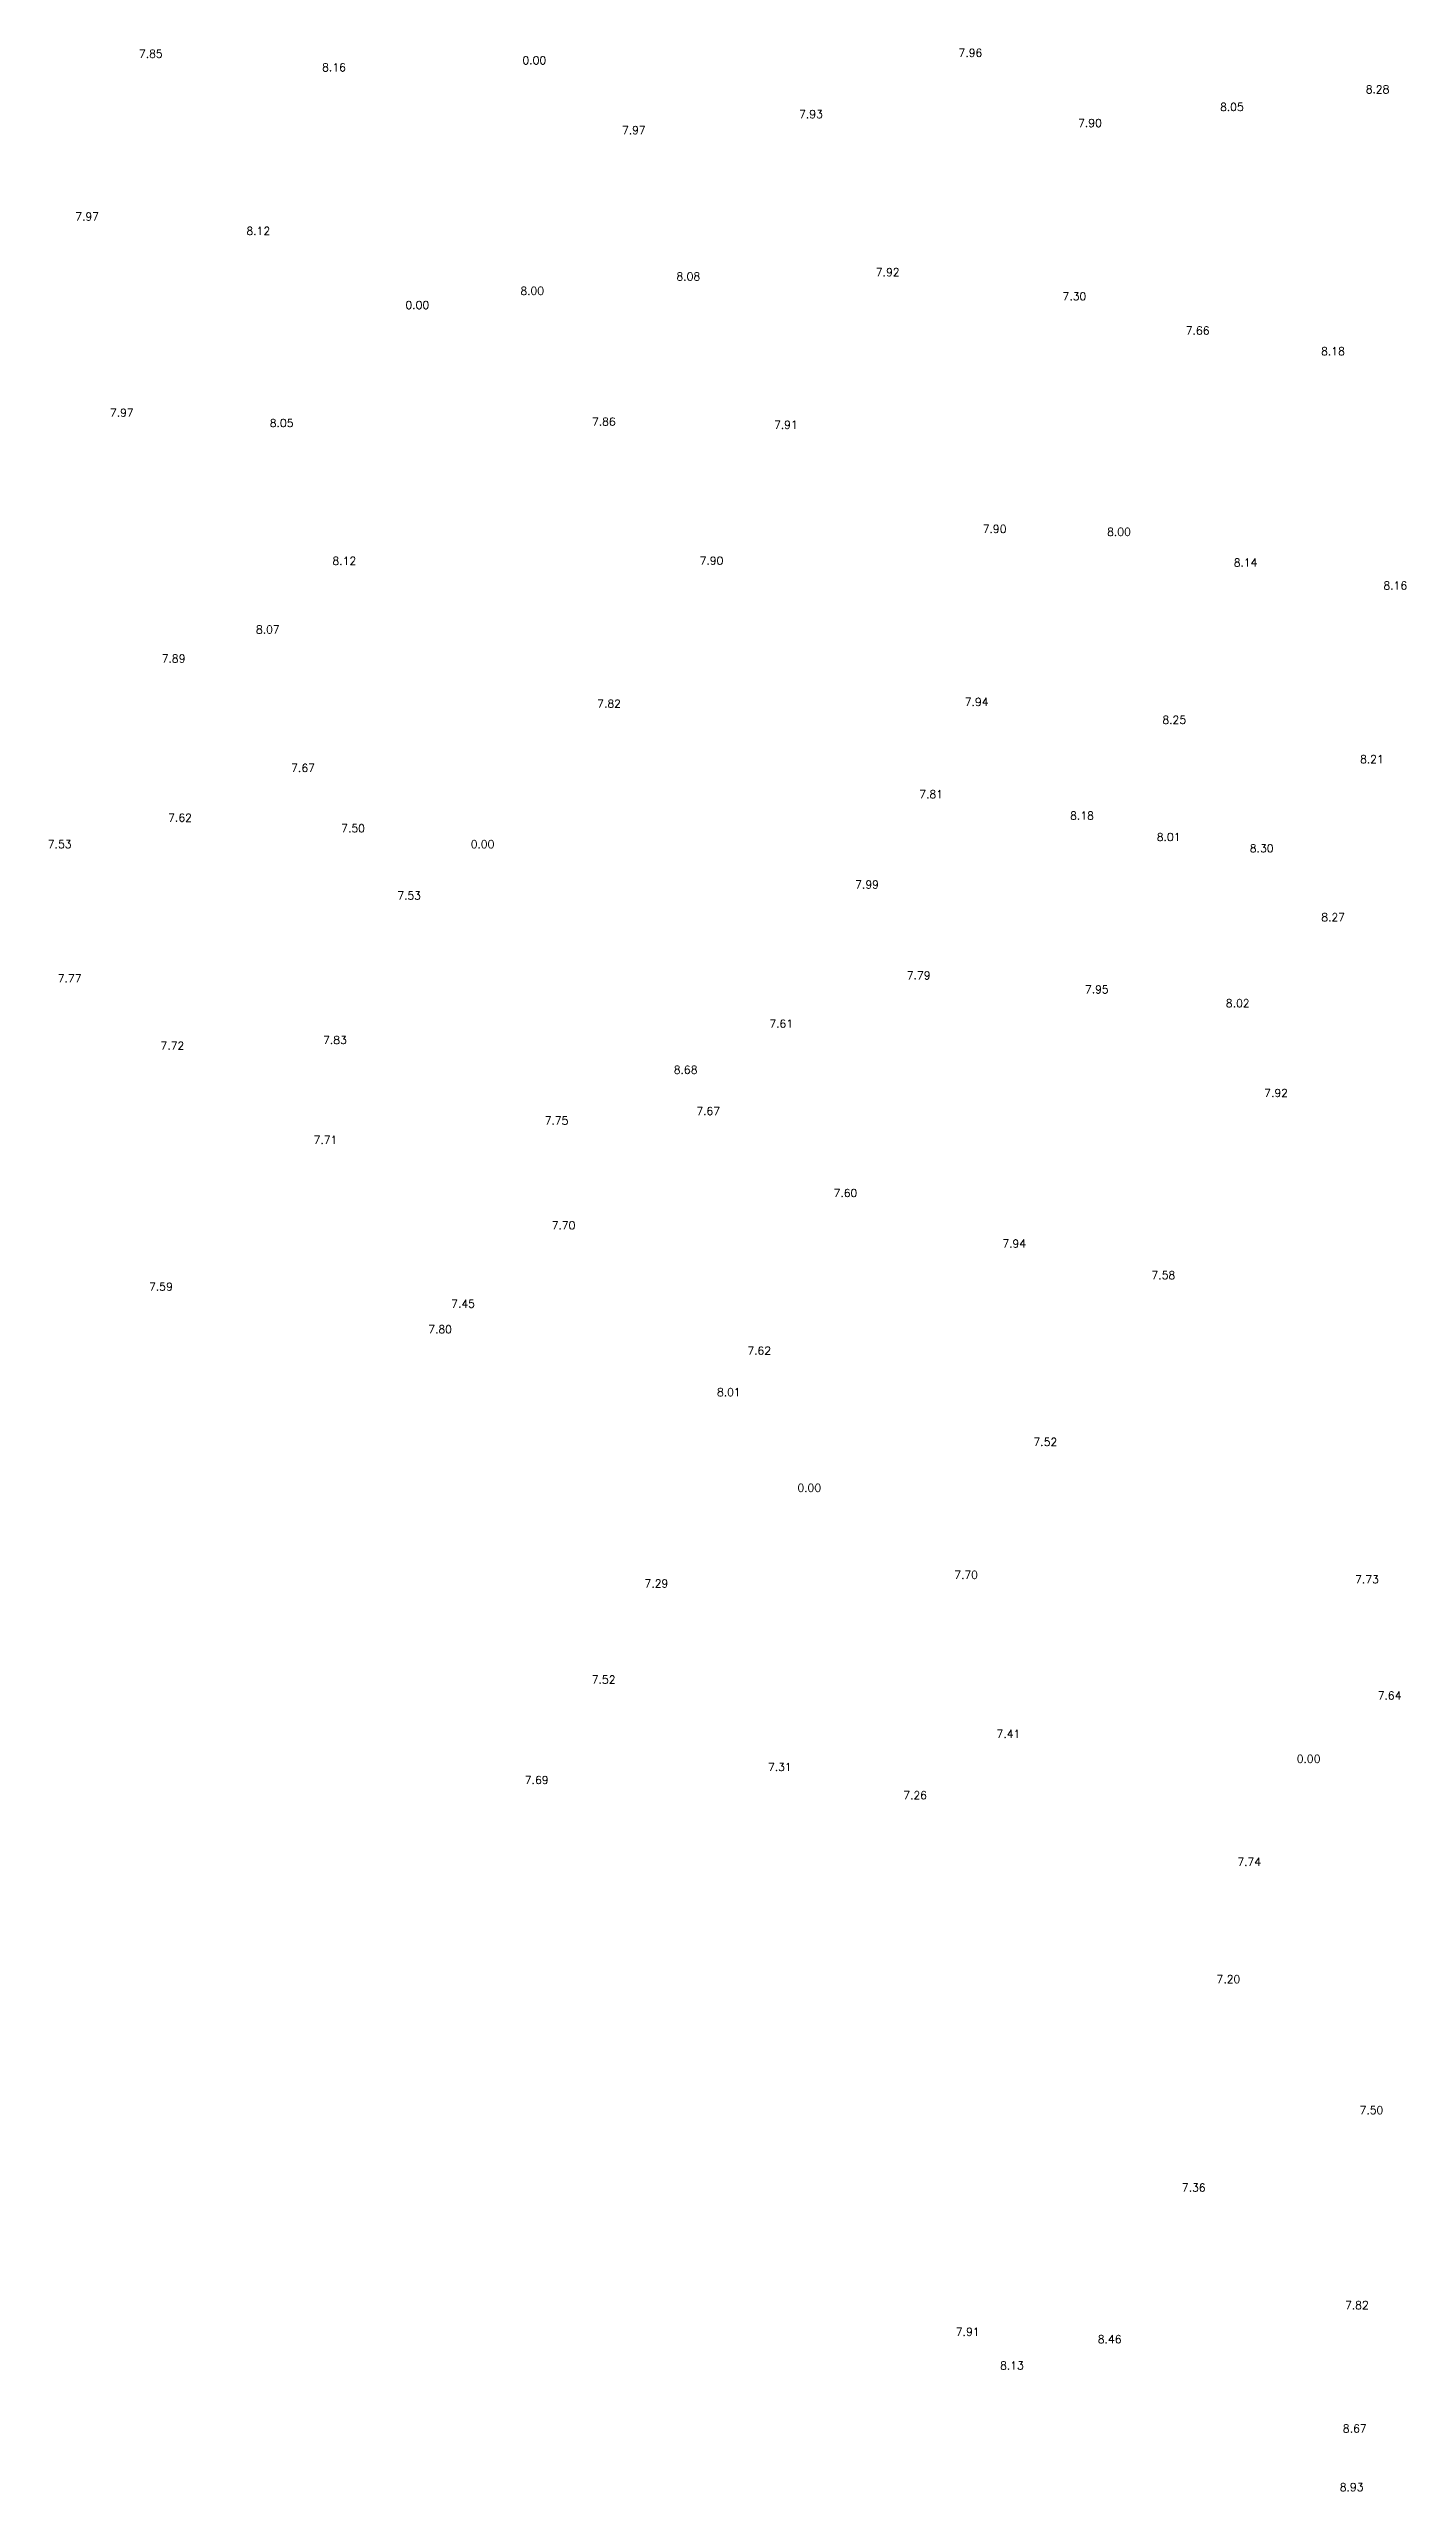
# Model space of a CAD drawing. Header units: inches. Extents: x 4891 to 6725, y 7597 to 10081.
# Drawn here: x 5072 to 5770, y 7614 to 8869 of the extents above; entities that cross this region are included whole.
import ezdxf
from ezdxf.enums import TextEntityAlignment as Align

# ---------------------------------------------------------------- set-up
doc = ezdxf.new("R2010")
doc.units = ezdxf.units.IN
doc.header["$MEASUREMENT"] = 0
doc.layers.add('SITUASI', color=7, linetype='Continuous')
doc.styles.add('L80', font='simplex.shx', dxfattribs={"height": 4.06})

msp = doc.modelspace()

# ---------------------------------------------------------------- texts
at = {"layer": 'SITUASI', "color": 3, "style": 'L80'}
for s, p in [('7.85', (5124.8, 8866.6, 7.8)), ('8.16', (5218.9, 8859.6, 8.2)), ('0.00', (5321.8, 8863.2)), ('7.96', (5545.8, 8867.1, 8)), ('8.28', (5754.9, 8848.3, 8.3)), ('7.93', (5463.9, 8835.6, 7.9)), ('8.05', (5680.1, 8839.3, 8.1)), ('7.97', (5372.9, 8827.4, 8)), ('7.90', (5607.2, 8831, 7.9)), ('7.97', (5092.1, 8783, 8)), ('8.12', (5180, 8775.6, 8.1)), ('8.00', (5320.7, 8744.8, 8)), ('8.08', (5400.9, 8752.2, 8.1)), ('7.92', (5503.3, 8754.4, 7.9)), ('0.00', (5261.7, 8737.5)), ('7.30', (5599.2, 8742, 7.3)), ('7.66', (5662.5, 8724.4, 7.7)), ('8.18', (5732, 8713.8, 8.2)), ('7.97', (5109.9, 8682.2, 8)), ('8.05', (5192, 8676.9, 8.1)), ('7.86', (5357.5, 8677.6, 7.9)), ('7.91', (5451, 8676, 7.9)), ('7.90', (5558.2, 8622.5, 7.9)), ('8.00', (5622.1, 8621, 8)), ('8.12', (5224.2, 8606.1, 8.1)), ('7.90', (5412.8, 8606.2, 7.9)), ('8.14', (5687.1, 8605.2, 8.1)), ('8.16', (5764, 8593.4, 8.2)), ('8.07', (5184.9, 8570.8, 8.1)), ('7.89', (5136.5, 8555.9, 7.9)), ('7.82', (5360.2, 8532.7, 7.8)), ('7.94', (5549, 8533.6, 7.9)), ('8.25', (5650.5, 8524.4, 8.3)), ('7.67', (5203, 8499.7, 7.7)), ('8.21', (5752, 8504.2, 8.2)), ('7.81', (5525.6, 8486.2, 7.8)), ('7.62', (5139.8, 8474.1, 7.6)), ('7.50', (5228.7, 8468.7, 7.5)), ('8.18', (5603.1, 8475.2, 8.2)), ('7.53', (5078, 8460.5, 7.5)), ('0.00', (5295.2, 8460.5)), ('8.01', (5647.6, 8464.2, 8)), ('8.30', (5695.4, 8458.4, 8.3)), ('7.53', (5257.5, 8434.1, 7.5)), ('7.99', (5492.7, 8439.8, 8)), ('8.27', (5732.1, 8423, 8.3)), ('7.79', (5519.2, 8393.1, 7.8)), ('7.77', (5083.1, 8391.6, 7.8)), ('7.95', (5610.7, 8385.9, 7.9)), ('7.61', (5448.6, 8368.3, 7.6)), ('8.02', (5683.1, 8378.8, 8)), ('7.72', (5135.9, 8357, 7.7)), ('7.83', (5219.4, 8359.9, 7.8)), ('8.68', (5399.5, 8344.6, 8.7)), ('7.92', (5702.8, 8332.7, 7.9)), ('7.75', (5333.2, 8318.5, 7.7)), ('7.67', (5411.1, 8323.4, 7.7)), ('7.71', (5214.5, 8308.6, 7.7)), ('7.60', (5481.6, 8281.3, 7.6)), ('7.70', (5336.8, 8264.7, 7.7)), ('7.94', (5568.3, 8255.3, 7.9)), ('7.59', (5130, 8233.2, 7.6)), ('7.58', (5644.9, 8239.1, 7.6)), ('7.45', (5285.2, 8224.4, 7.4)), ('7.80', (5273.4, 8211.3, 7.8)), ('7.62', (5437.3, 8200.3, 7.6)), ('8.01', (5421.7, 8179, 8)), ('7.52', (5584.3, 8153.4, 7.5)), ('0.00', (5463, 8129.8)), ('7.29', (5384.5, 8080.7, 7.3)), ('7.70', (5543.6, 8085.1, 7.7)), ('7.73', (5749.5, 8082.8, 7.7)), ('7.52', (5357.4, 8031.3, 7.5)), ('7.64', (5761.1, 8023.1, 7.6)), ('7.41', (5565.3, 8003.4, 7.4)), ('7.69', (5323, 7979.7, 7.7)), ('7.31', (5447.9, 7986.4, 7.3)), ('0.00', (5719.5, 7990.6)), ('7.26', (5517.4, 7971.9, 7.3)), ('7.74', (5689, 7937.7, 7.7)), ('7.20', (5678.3, 7877.4, 7.2)), ('7.50', (5751.8, 7810.1, 7.5)), ('7.36', (5660.5, 7770.3, 7.4)), ('7.82', (5744.3, 7709.9, 7.8)), ('7.91', (5544.4, 7696.2, 7.9)), ('8.46', (5617.3, 7692.4, 8.5)), ('8.13', (5567.1, 7678.9, 8.1)), ('8.67', (5743.2, 7646.5, 8.7)), ('8.93', (5741.6, 7616.4, 8.9))]:
    msp.add_text(s, height=4.06, dxfattribs=at).set_placement(p, align=Align.MIDDLE_CENTER)

doc.saveas('drawing.dxf')
